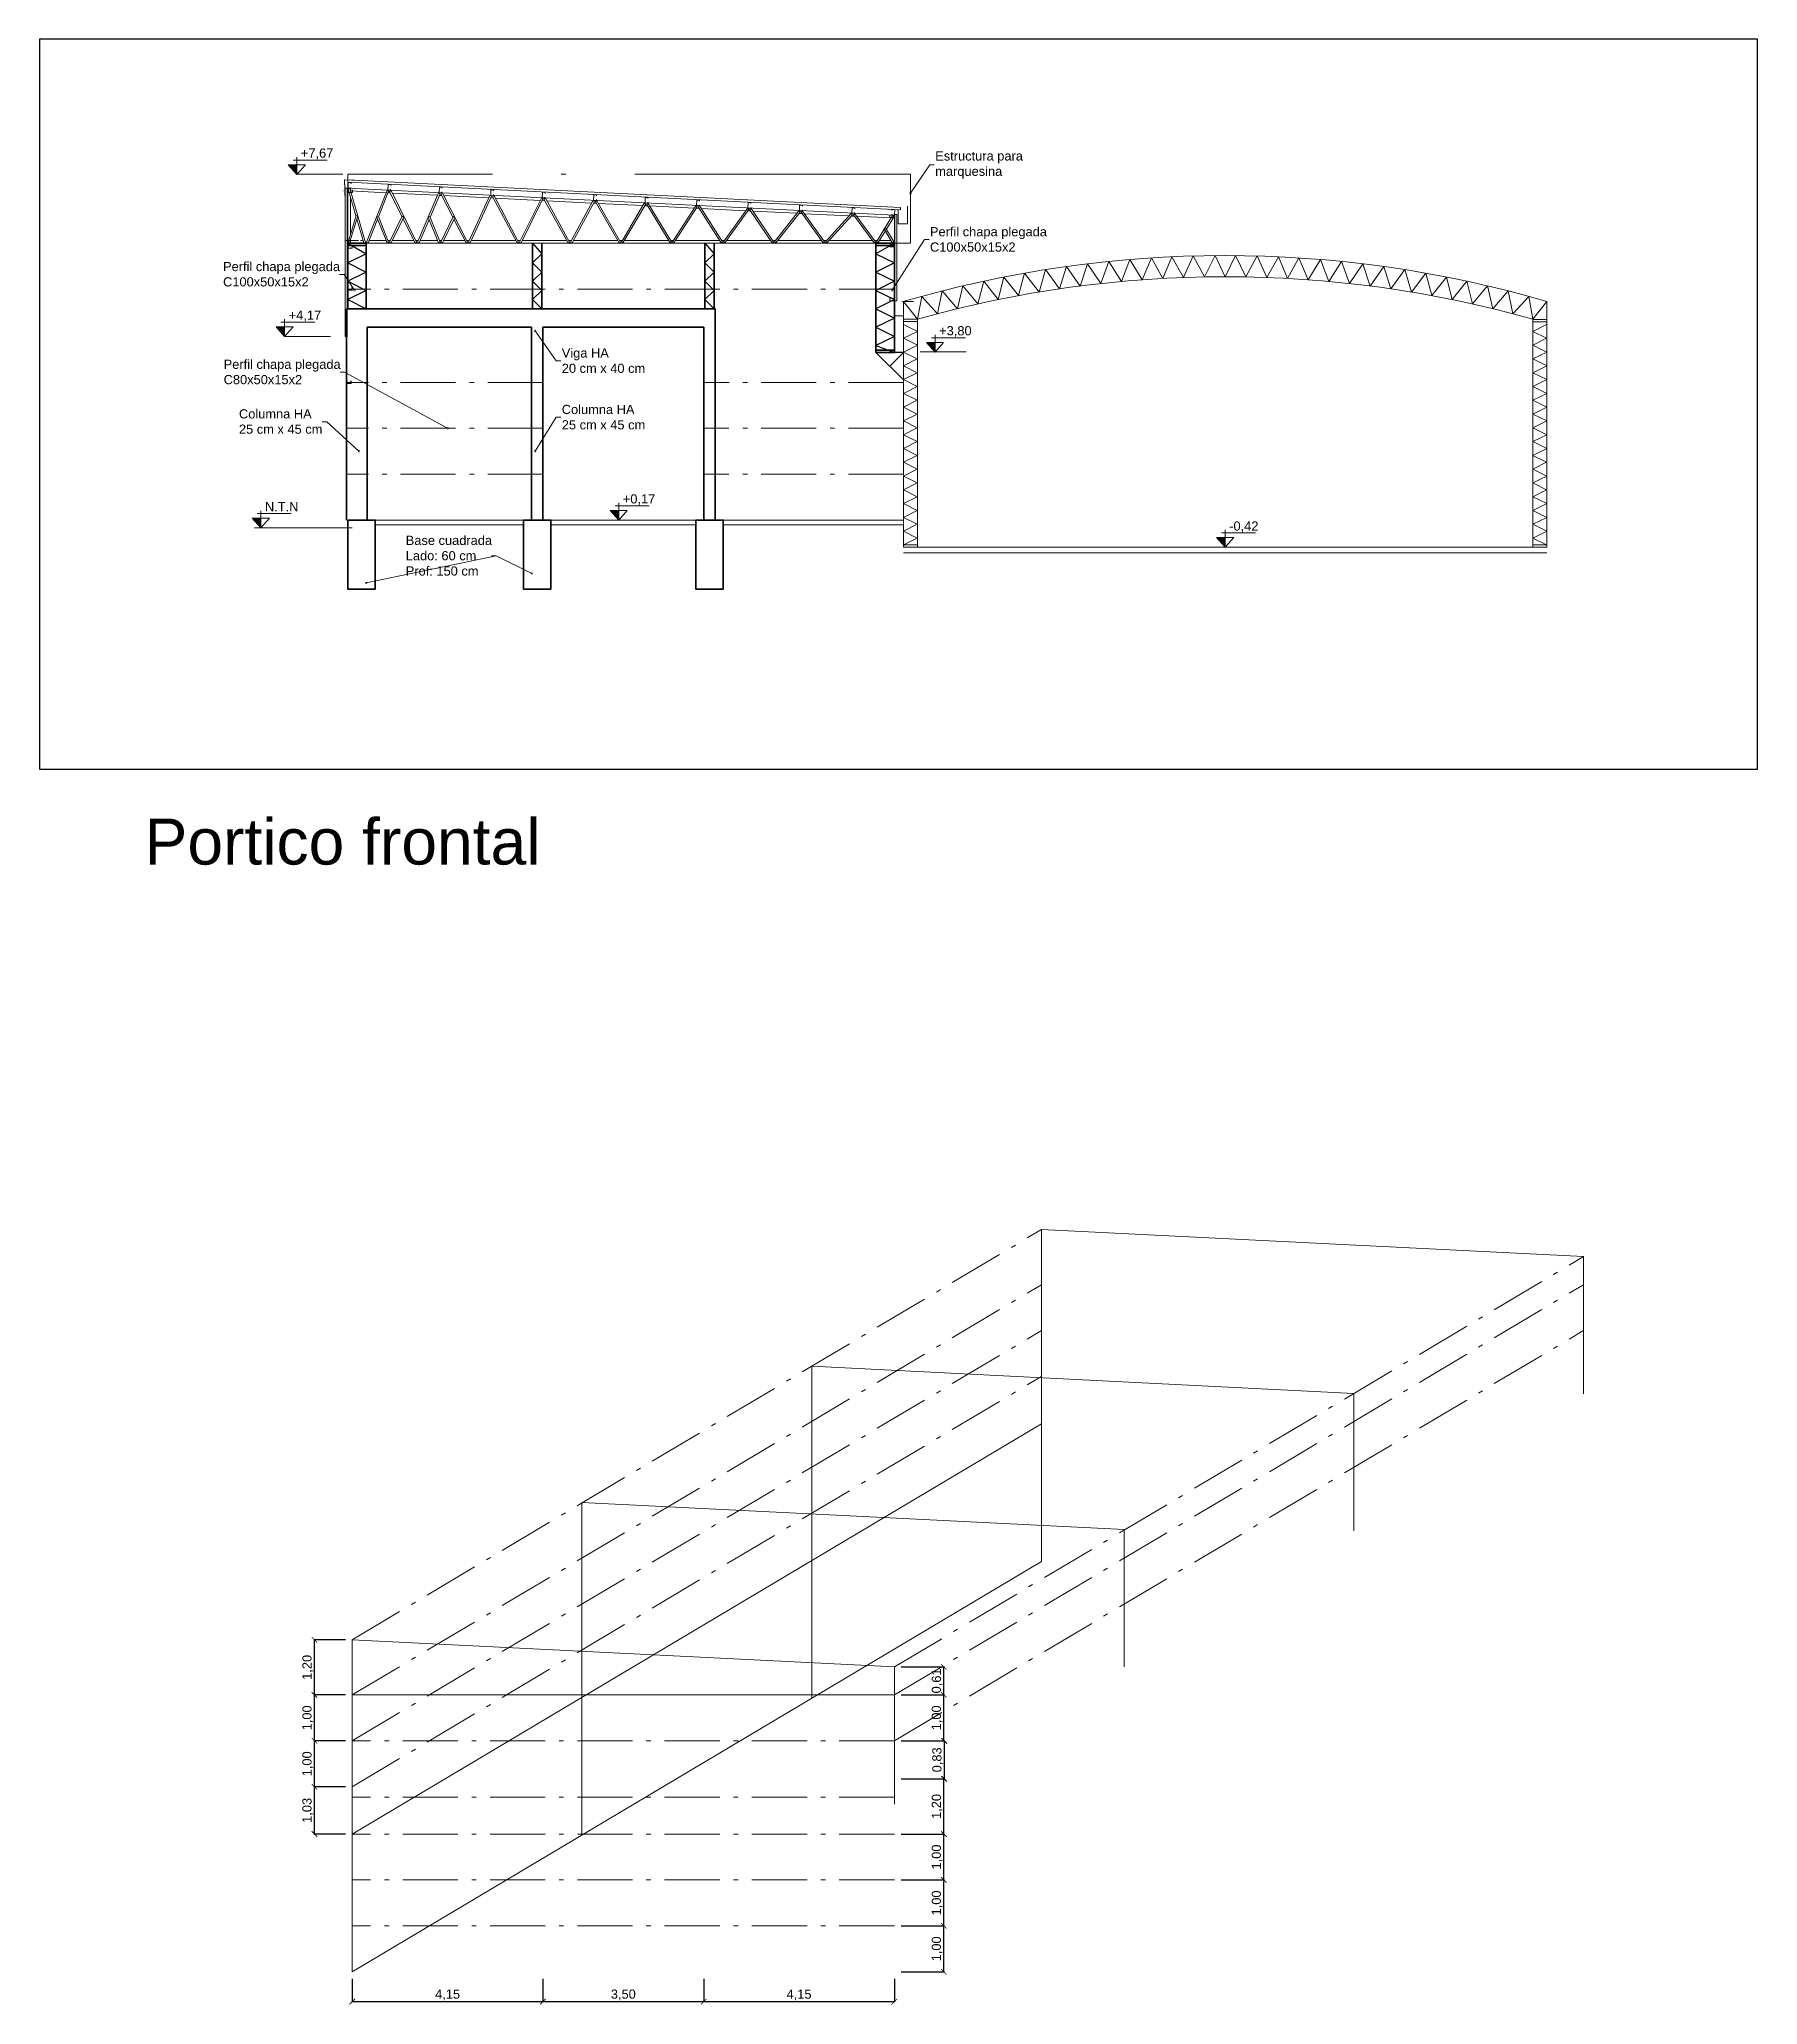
# Model space of a CAD drawing. Header units: millimetres. Extents: x 265 to 899, y -203 to 32.
# Drawn here: x 803.23 to 840.63, y -202.76 to -159.97 of the extents above; entities that cross this region are included whole.
import ezdxf
from ezdxf import colors
from ezdxf.entities.mleader import LeaderData, LeaderLine
from ezdxf.math import Vec2, Vec3

# ---------------------------------------------------------------- set-up
doc = ezdxf.new("R2010")
doc.units = ezdxf.units.MM
doc.header["$LTSCALE"] = 0.1
doc.header["$MEASUREMENT"] = 0
doc.header["$PDMODE"] = 3
doc.header["$PDSIZE"] = 0.1
doc.linetypes.add('ACAD_ISO10W100', pattern=[18, 12, -3, 0, -3])
doc.linetypes.add('CONTINUA', pattern=[200, 100, 100])
doc.layers.get('DEFPOINTS').update_dxf_attribs({"color": 1})
for name, color, linetype, lineweight in [('00_CANALETA', 2, 'Continuous', 13), ('00_EST_ANGULARES', 4, 'CONTINUA', 20), ('00_EST_COL_DIAG', 1, 'Continuous', 25), ('00_EST_Columna', 3, 'Continuous', 35), ('00_EST_Correa', 3, 'ACAD_ISO10W100', 20), ('00_EST_Cotas', 6, 'Continuous', 9), ('00_EST_Cubierta', 2, 'Continuous', 9), ('00_EST_FUNDACION', 2, 'Continuous', 35), ('00_EST_MAMPOSTERIA', 7, 'Continuous', 20), ('00_EST_Piso', 7, 'Continuous', 20), ('00_EST_TEXTO', 6, 'Continuous', 9), ('00_EST_Viga', 5, 'Continuous', 20), ('00_EST_Viga_Montante', 5, 'Continuous', 20)]:
    doc.layers.add(name, color=color, linetype=linetype, lineweight=lineweight)
doc.layers.add('00_EST_ARMADURA', color=1, linetype='Continuous', lineweight=13, true_color=0xff0000)
doc.layers.add('00_EST_EXISTENTE', color=8, linetype='Continuous', lineweight=20, transparency=0.5)
doc.layers.add('00_EST_NoImprimir', color=1, linetype='Continuous', plot=False)
doc.styles.add('1 en 100', font='romans.shx', dxfattribs={"height": 0.17})
doc.styles.add('Arial1_50', font='arial.ttf', dxfattribs={"height": 0.05})
doc.styles.add('Arial20', font='arial.ttf', dxfattribs={"height": 0.2})
doc.dimstyles.new('Cota 1-100-Andres', dxfattribs={"dimtxt": 0.2, "dimasz": 0.12, "dimexe": 0.012, "dimexo": 0.15, "dimgap": 0.025, "dimtad": 1, "dimzin": 0, "dimtxsty": 'Arial20', "dimblk1": 'ARCHTICK', "dimblk2": 'ARCHTICK', "dimsah": 1, "dimcen": 0.09, "dimclrd": 256, "dimclre": 256, "dimclrt": 256, "dimazin": 0, "dimtfac": 1, "dimtofl": 0, "dimtmove": 0, "dimatfit": 3, "dimldrblk": 'ARCHTICK', "dimfxl": 1, "dimtolj": 1, "dimtzin": 0, "dimarcsym": 0})

msp = doc.modelspace()

# ---------------------------------------------------------------- texts
at = {"layer": '00_EST_Cotas', "char_height": 0.2, "attachment_point": 1, "style": '1 en 100'}
for s, insert in [('{\\fArial|b0|i0|c0|p34;+7,67}', (808.922, -162.343)), ('{\\fArial|b0|i0|c0|p34;+4,17}', (808.657, -165.872)), ('{\\fArial|b0|i0|c0|p34;+3,80}', (822.816, -166.211)), ('{\\fArial|b0|i0|c0|p34;+0,17}', (815.93, -169.872)), ('{\\fArial|b0|i0|c0|p34;N.T.N}', (808.14, -170.042)), ('{\\fArial|b0|i0|c0|p34;-0,42}', (829.13, -170.462))]:
    msp.add_mtext_dynamic_manual_height_columns(s, width=1.21693, gutter_width=0.85, heights=[0], dxfattribs=dict(at, insert=insert))
at = {"layer": '00_EST_TEXTO', "insert": (805.52, -176.933), "char_height": 1, "attachment_point": 1, "style": 'Arial1_50'}
msp.add_mtext_dynamic_manual_height_columns('Portico frontal', width=15.00094, gutter_width=0.25, heights=[0], dxfattribs=at)

# ---------------------------------------------------------------- blocks, each defined once
blk = doc.blocks.new('_DotSmall')
at = {"color": 0, "linetype": 'ByBlock', "const_width": 0.5}
blk.add_lwpolyline([(-0.0625, 0, 1), (0.0625, 0, 1)], format="xyb", close=True, dxfattribs=at)
blk = doc.blocks.new('cotaNivel')
at = {"layer": '00_EST_Cotas', "transparency": 33554687}
h = blk.add_hatch(color=256, dxfattribs=at)
h.dxf.hatch_style = 1
h.paths.add_polyline_path([(328.514, -103.488), (328.327, -103.488), (328.514, -103.697)])
at = {"layer": '00_EST_Cotas'}
for p, q in [((328.435, -103.386), (329.174, -103.386)), ((328.514, -103.697), (328.514, -103.322))]:
    blk.add_line(p, q, dxfattribs=at)
blk.add_lwpolyline([(328.514, -103.697), (328.701, -103.488), (328.327, -103.488)], close=True, dxfattribs=at)
blk = doc.blocks.new('_ARCHTICK')
at = {"color": 0, "linetype": 'ByBlock', "const_width": 0.15}
blk.add_lwpolyline([(-0.5, -0.5), (0.5, 0.5)], dxfattribs=at)
blk = doc.blocks.new('*D168')
at = {"layer": '00_EST_Cotas', "lineweight": -2, "transparency": 16777216}
for p, q in [((810.041, -202.191), (810.041, -202.702)), ((814.191, -202.191), (814.191, -202.702)), ((810.041, -202.69), (814.191, -202.69))]:
    blk.add_line(p, q, dxfattribs=at)
at = {"layer": 'DEFPOINTS', "color": 0, "transparency": 16777216}
for p in [(810.041, -202.041), (814.191, -202.041), (814.191, -202.69)]:
    blk.add_point(p, dxfattribs=at)
at = {"layer": '00_EST_Cotas', "lineweight": -2, "transparency": 16777216, "xscale": 0.12, "yscale": 0.12, "zscale": 0.12, "rotation": 180}
blk.add_blockref('_ARCHTICK', (810.041, -202.69), dxfattribs=at)
at = {"layer": '00_EST_Cotas', "lineweight": -2, "transparency": 16777216, "xscale": 0.12, "yscale": 0.12, "zscale": 0.12}
blk.add_blockref('_ARCHTICK', (814.191, -202.69), dxfattribs=at)
at = {"layer": '00_EST_Cotas', "transparency": 16777216, "insert": (812.116, -202.545), "char_height": 0.2, "attachment_point": 5, "style": 'Arial20'}
blk.add_mtext('\\A1;4,15', dxfattribs=at)
blk = doc.blocks.new('*D169')
at = {"layer": '00_EST_Cotas', "lineweight": -2, "transparency": 16777216}
for p, q in [((814.191, -202.191), (814.191, -202.702)), ((817.691, -202.191), (817.691, -202.702)), ((814.191, -202.69), (817.691, -202.69))]:
    blk.add_line(p, q, dxfattribs=at)
at = {"layer": 'DEFPOINTS', "color": 0, "transparency": 16777216}
for p in [(814.191, -202.041), (817.691, -202.041), (817.691, -202.69)]:
    blk.add_point(p, dxfattribs=at)
at = {"layer": '00_EST_Cotas', "lineweight": -2, "transparency": 16777216, "xscale": 0.12, "yscale": 0.12, "zscale": 0.12, "rotation": 180}
blk.add_blockref('_ARCHTICK', (814.191, -202.69), dxfattribs=at)
at = {"layer": '00_EST_Cotas', "lineweight": -2, "transparency": 16777216, "xscale": 0.12, "yscale": 0.12, "zscale": 0.12}
blk.add_blockref('_ARCHTICK', (817.691, -202.69), dxfattribs=at)
at = {"layer": '00_EST_Cotas', "transparency": 16777216, "insert": (815.941, -202.545), "char_height": 0.2, "attachment_point": 5, "style": 'Arial20'}
blk.add_mtext('\\A1;3,50', dxfattribs=at)
blk = doc.blocks.new('*D170')
at = {"layer": '00_EST_Cotas', "lineweight": -2, "transparency": 16777216}
for p, q in [((817.691, -202.191), (817.691, -202.702)), ((821.841, -202.191), (821.841, -202.702)), ((817.691, -202.69), (821.841, -202.69))]:
    blk.add_line(p, q, dxfattribs=at)
at = {"layer": 'DEFPOINTS', "color": 0, "transparency": 16777216}
for p in [(817.691, -202.041), (821.841, -202.041), (821.841, -202.69)]:
    blk.add_point(p, dxfattribs=at)
at = {"layer": '00_EST_Cotas', "lineweight": -2, "transparency": 16777216, "xscale": 0.12, "yscale": 0.12, "zscale": 0.12, "rotation": 180}
blk.add_blockref('_ARCHTICK', (817.691, -202.69), dxfattribs=at)
at = {"layer": '00_EST_Cotas', "lineweight": -2, "transparency": 16777216, "xscale": 0.12, "yscale": 0.12, "zscale": 0.12}
blk.add_blockref('_ARCHTICK', (821.841, -202.69), dxfattribs=at)
at = {"layer": '00_EST_Cotas', "transparency": 16777216, "insert": (819.766, -202.545), "char_height": 0.2, "attachment_point": 5, "style": 'Arial20'}
blk.add_mtext('\\A1;4,15', dxfattribs=at)
blk = doc.blocks.new('*D171')
at = {"layer": '00_EST_Cotas', "lineweight": -2, "transparency": 16777216}
for p, q in [((821.991, -201.041), (822.93, -201.041)), ((822.918, -202.041), (822.918, -201.041)), ((821.991, -202.041), (822.93, -202.041))]:
    blk.add_line(p, q, dxfattribs=at)
at = {"layer": 'DEFPOINTS', "color": 0, "transparency": 16777216}
for p in [(821.841, -201.041), (822.918, -201.041), (821.841, -202.041)]:
    blk.add_point(p, dxfattribs=at)
at = {"layer": '00_EST_Cotas', "lineweight": -2, "transparency": 16777216, "xscale": 0.12, "yscale": 0.12, "zscale": 0.12}
for p, rotation in [((822.918, -201.041), 90), ((822.918, -202.041), 270)]:
    blk.add_blockref('_ARCHTICK', p, dxfattribs=dict(at, rotation=rotation))
at = {"layer": '00_EST_Cotas', "transparency": 16777216, "insert": (822.773, -201.541), "char_height": 0.2, "attachment_point": 5, "rotation": 90, "style": 'Arial20'}
blk.add_mtext('\\A1;1,00', dxfattribs=at)
blk = doc.blocks.new('*D172')
at = {"layer": '00_EST_Cotas', "lineweight": -2, "transparency": 16777216}
for p, q in [((821.991, -200.041), (822.93, -200.041)), ((822.918, -201.041), (822.918, -200.041)), ((821.991, -201.041), (822.93, -201.041))]:
    blk.add_line(p, q, dxfattribs=at)
at = {"layer": 'DEFPOINTS', "color": 0, "transparency": 16777216}
for p in [(821.841, -200.041), (822.918, -200.041), (821.841, -201.041)]:
    blk.add_point(p, dxfattribs=at)
at = {"layer": '00_EST_Cotas', "lineweight": -2, "transparency": 16777216, "xscale": 0.12, "yscale": 0.12, "zscale": 0.12}
for p, rotation in [((822.918, -200.041), 90), ((822.918, -201.041), 270)]:
    blk.add_blockref('_ARCHTICK', p, dxfattribs=dict(at, rotation=rotation))
at = {"layer": '00_EST_Cotas', "transparency": 16777216, "insert": (822.773, -200.541), "char_height": 0.2, "attachment_point": 5, "rotation": 90, "style": 'Arial20'}
blk.add_mtext('\\A1;1,00', dxfattribs=at)
blk = doc.blocks.new('*D173')
at = {"layer": '00_EST_Cotas', "lineweight": -2, "transparency": 16777216}
for p, q in [((821.991, -199.041), (822.93, -199.041)), ((822.918, -200.041), (822.918, -199.041)), ((821.991, -200.041), (822.93, -200.041))]:
    blk.add_line(p, q, dxfattribs=at)
at = {"layer": 'DEFPOINTS', "color": 0, "transparency": 16777216}
for p in [(821.841, -199.041), (822.918, -199.041), (821.841, -200.041)]:
    blk.add_point(p, dxfattribs=at)
at = {"layer": '00_EST_Cotas', "lineweight": -2, "transparency": 16777216, "xscale": 0.12, "yscale": 0.12, "zscale": 0.12}
for p, rotation in [((822.918, -199.041), 90), ((822.918, -200.041), 270)]:
    blk.add_blockref('_ARCHTICK', p, dxfattribs=dict(at, rotation=rotation))
at = {"layer": '00_EST_Cotas', "transparency": 16777216, "insert": (822.773, -199.541), "char_height": 0.2, "attachment_point": 5, "rotation": 90, "style": 'Arial20'}
blk.add_mtext('\\A1;1,00', dxfattribs=at)
blk = doc.blocks.new('*D174')
at = {"layer": '00_EST_Cotas', "lineweight": -2, "transparency": 16777216}
for p, q in [((821.991, -197.841), (822.93, -197.841)), ((822.918, -199.041), (822.918, -197.841)), ((821.991, -199.041), (822.93, -199.041))]:
    blk.add_line(p, q, dxfattribs=at)
at = {"layer": 'DEFPOINTS', "color": 0, "transparency": 16777216}
for p in [(821.841, -197.841), (822.918, -197.841), (821.841, -199.041)]:
    blk.add_point(p, dxfattribs=at)
at = {"layer": '00_EST_Cotas', "lineweight": -2, "transparency": 16777216, "xscale": 0.12, "yscale": 0.12, "zscale": 0.12}
for p, rotation in [((822.918, -197.841), 90), ((822.918, -199.041), 270)]:
    blk.add_blockref('_ARCHTICK', p, dxfattribs=dict(at, rotation=rotation))
at = {"layer": '00_EST_Cotas', "transparency": 16777216, "insert": (822.773, -198.441), "char_height": 0.2, "attachment_point": 5, "rotation": 90, "style": 'Arial20'}
blk.add_mtext('\\A1;1,20', dxfattribs=at)
blk = doc.blocks.new('*D175')
at = {"layer": '00_EST_Cotas', "lineweight": -2, "transparency": 16777216}
for p, q in [((821.991, -196.012), (822.93, -196.012)), ((822.918, -197.012), (822.918, -196.012)), ((821.991, -197.012), (822.93, -197.012))]:
    blk.add_line(p, q, dxfattribs=at)
at = {"layer": 'DEFPOINTS', "color": 0, "transparency": 16777216}
for p in [(821.841, -196.012), (822.918, -196.012), (821.841, -197.012)]:
    blk.add_point(p, dxfattribs=at)
at = {"layer": '00_EST_Cotas', "lineweight": -2, "transparency": 16777216, "xscale": 0.12, "yscale": 0.12, "zscale": 0.12}
for p, rotation in [((822.918, -196.012), 90), ((822.918, -197.012), 270)]:
    blk.add_blockref('_ARCHTICK', p, dxfattribs=dict(at, rotation=rotation))
at = {"layer": '00_EST_Cotas', "transparency": 16777216, "insert": (822.773, -196.512), "char_height": 0.2, "attachment_point": 5, "rotation": 90, "style": 'Arial20'}
blk.add_mtext('\\A1;1,00', dxfattribs=at)
blk = doc.blocks.new('*D176')
at = {"layer": '00_EST_Cotas', "lineweight": -2, "transparency": 16777216}
for p, q in [((821.991, -195.402), (822.93, -195.402)), ((822.918, -196.012), (822.918, -195.402)), ((821.991, -196.012), (822.93, -196.012))]:
    blk.add_line(p, q, dxfattribs=at)
at = {"layer": 'DEFPOINTS', "color": 0, "transparency": 16777216}
for p in [(821.841, -195.402), (822.918, -195.402), (821.841, -196.012)]:
    blk.add_point(p, dxfattribs=at)
at = {"layer": '00_EST_Cotas', "lineweight": -2, "transparency": 16777216, "xscale": 0.12, "yscale": 0.12, "zscale": 0.12}
for p, rotation in [((822.918, -195.402), 90), ((822.918, -196.012), 270)]:
    blk.add_blockref('_ARCHTICK', p, dxfattribs=dict(at, rotation=rotation))
at = {"layer": '00_EST_Cotas', "transparency": 16777216, "insert": (822.773, -195.707), "char_height": 0.2, "attachment_point": 5, "rotation": 90, "style": 'Arial20'}
blk.add_mtext('\\A1;0,61', dxfattribs=at)
blk = doc.blocks.new('*D177')
at = {"layer": '00_EST_Cotas', "lineweight": -2, "transparency": 16777216}
for p, q in [((821.991, -197.012), (822.942, -197.012)), ((822.93, -197.841), (822.93, -197.012)), ((821.991, -197.841), (822.942, -197.841))]:
    blk.add_line(p, q, dxfattribs=at)
at = {"layer": 'DEFPOINTS', "color": 0, "transparency": 16777216}
for p in [(821.841, -197.012), (822.93, -197.012), (821.841, -197.841)]:
    blk.add_point(p, dxfattribs=at)
at = {"layer": '00_EST_Cotas', "lineweight": -2, "transparency": 16777216, "xscale": 0.12, "yscale": 0.12, "zscale": 0.12}
for p, rotation in [((822.93, -197.012), 90), ((822.93, -197.841), 270)]:
    blk.add_blockref('_ARCHTICK', p, dxfattribs=dict(at, rotation=rotation))
at = {"layer": '00_EST_Cotas', "transparency": 16777216, "insert": (822.785, -197.426), "char_height": 0.2, "attachment_point": 5, "rotation": 90, "style": 'Arial20'}
blk.add_mtext('\\A1;0,83', dxfattribs=at)
blk = doc.blocks.new('*D178')
at = {"layer": '00_EST_Cotas', "lineweight": -2, "transparency": 16777216}
for p, q in [((809.891, -198.012), (809.206, -198.012)), ((809.218, -199.041), (809.218, -198.012)), ((809.891, -199.041), (809.206, -199.041))]:
    blk.add_line(p, q, dxfattribs=at)
at = {"layer": 'DEFPOINTS', "color": 0, "transparency": 16777216}
for p in [(809.218, -198.012), (810.041, -198.012), (810.041, -199.041)]:
    blk.add_point(p, dxfattribs=at)
at = {"layer": '00_EST_Cotas', "lineweight": -2, "transparency": 16777216, "xscale": 0.12, "yscale": 0.12, "zscale": 0.12}
for p, rotation in [((809.218, -198.012), 90), ((809.218, -199.041), 270)]:
    blk.add_blockref('_ARCHTICK', p, dxfattribs=dict(at, rotation=rotation))
at = {"layer": '00_EST_Cotas', "transparency": 16777216, "insert": (809.073, -198.526), "char_height": 0.2, "attachment_point": 5, "rotation": 90, "style": 'Arial20'}
blk.add_mtext('\\A1;1,03', dxfattribs=at)
blk = doc.blocks.new('*D179')
at = {"layer": '00_EST_Cotas', "lineweight": -2, "transparency": 16777216}
for p, q in [((809.891, -197.012), (809.206, -197.012)), ((809.218, -198.012), (809.218, -197.012)), ((809.891, -198.012), (809.206, -198.012))]:
    blk.add_line(p, q, dxfattribs=at)
at = {"layer": 'DEFPOINTS', "color": 0, "transparency": 16777216}
for p in [(809.218, -197.012), (810.041, -197.012), (810.041, -198.012)]:
    blk.add_point(p, dxfattribs=at)
at = {"layer": '00_EST_Cotas', "lineweight": -2, "transparency": 16777216, "xscale": 0.12, "yscale": 0.12, "zscale": 0.12}
for p, rotation in [((809.218, -197.012), 90), ((809.218, -198.012), 270)]:
    blk.add_blockref('_ARCHTICK', p, dxfattribs=dict(at, rotation=rotation))
at = {"layer": '00_EST_Cotas', "transparency": 16777216, "insert": (809.073, -197.512), "char_height": 0.2, "attachment_point": 5, "rotation": 90, "style": 'Arial20'}
blk.add_mtext('\\A1;1,00', dxfattribs=at)
blk = doc.blocks.new('*D180')
at = {"layer": '00_EST_Cotas', "lineweight": -2, "transparency": 16777216}
for p, q in [((809.891, -196.012), (809.206, -196.012)), ((809.218, -197.012), (809.218, -196.012)), ((809.891, -197.012), (809.206, -197.012))]:
    blk.add_line(p, q, dxfattribs=at)
at = {"layer": 'DEFPOINTS', "color": 0, "transparency": 16777216}
for p in [(809.218, -196.012), (810.041, -196.012), (810.041, -197.012)]:
    blk.add_point(p, dxfattribs=at)
at = {"layer": '00_EST_Cotas', "lineweight": -2, "transparency": 16777216, "xscale": 0.12, "yscale": 0.12, "zscale": 0.12}
for p, rotation in [((809.218, -196.012), 90), ((809.218, -197.012), 270)]:
    blk.add_blockref('_ARCHTICK', p, dxfattribs=dict(at, rotation=rotation))
at = {"layer": '00_EST_Cotas', "transparency": 16777216, "insert": (809.073, -196.512), "char_height": 0.2, "attachment_point": 5, "rotation": 90, "style": 'Arial20'}
blk.add_mtext('\\A1;1,00', dxfattribs=at)
blk = doc.blocks.new('*D181')
at = {"layer": '00_EST_Cotas', "lineweight": -2, "transparency": 16777216}
for p, q in [((809.891, -194.812), (809.206, -194.812)), ((809.218, -196.012), (809.218, -194.812)), ((809.891, -196.012), (809.206, -196.012))]:
    blk.add_line(p, q, dxfattribs=at)
at = {"layer": 'DEFPOINTS', "color": 0, "transparency": 16777216}
for p in [(809.218, -194.812), (810.041, -194.812), (810.041, -196.012)]:
    blk.add_point(p, dxfattribs=at)
at = {"layer": '00_EST_Cotas', "lineweight": -2, "transparency": 16777216, "xscale": 0.12, "yscale": 0.12, "zscale": 0.12}
for p, rotation in [((809.218, -194.812), 90), ((809.218, -196.012), 270)]:
    blk.add_blockref('_ARCHTICK', p, dxfattribs=dict(at, rotation=rotation))
at = {"layer": '00_EST_Cotas', "transparency": 16777216, "insert": (809.073, -195.412), "char_height": 0.2, "attachment_point": 5, "rotation": 90, "style": 'Arial20'}
blk.add_mtext('\\A1;1,20', dxfattribs=at)

# ---------------------------------------------------------------- dimensions: what is measured, and where the dimension line sits
at = {"layer": '00_EST_Cotas'}
for base, p1, p2, picture, middle in [((809.218, -194.812), (810.041, -196.012), (810.041, -194.812), '*D181', (809.073, -195.412)), ((809.218, -196.012), (810.041, -197.012), (810.041, -196.012), '*D180', (809.073, -196.512)), ((809.218, -197.012), (810.041, -198.012), (810.041, -197.012), '*D179', (809.073, -197.512))]:
    dim = msp.add_linear_dim(base=base, p1=p1, p2=p2, angle=90, dimstyle='Cota 1-100-Andres', override={"dimtmove": 1}, dxfattribs=at)
    dim.commit()
    dim.dimension.update_dxf_attribs({"geometry": picture, "text_midpoint": middle})
for base, p1, p2, angle, picture, middle in [((822.918, -195.402), (821.841, -196.012), (821.841, -195.402), 270, '*D176', (822.773, -195.707)), ((822.918, -196.012), (821.841, -197.012), (821.841, -196.012), 270, '*D175', (822.773, -196.512)), ((822.93, -197.012), (821.841, -197.841), (821.841, -197.012), 90, '*D177', (822.785, -197.426)), ((809.218, -198.012), (810.041, -199.041), (810.041, -198.012), 90, '*D178', (809.073, -198.526)), ((822.918, -197.841), (821.841, -199.041), (821.841, -197.841), 270, '*D174', (822.773, -198.441)), ((822.918, -199.041), (821.841, -200.041), (821.841, -199.041), 270, '*D173', (822.773, -199.541)), ((822.918, -200.041), (821.841, -201.041), (821.841, -200.041), 270, '*D172', (822.773, -200.541)), ((822.918, -201.041), (821.841, -202.041), (821.841, -201.041), 270, '*D171', (822.773, -201.541))]:
    dim = msp.add_linear_dim(base=base, p1=p1, p2=p2, angle=angle, dimstyle='Cota 1-100-Andres', dxfattribs=at)
    dim.commit()
    dim.dimension.update_dxf_attribs({"geometry": picture, "text_midpoint": middle})
dim = msp.add_linear_dim(base=(814.191, -202.69), p1=(810.041, -202.041), p2=(814.191, -202.041), dimstyle='Cota 1-100-Andres', dxfattribs=at)
dim.commit()
dim.dimension.update_dxf_attribs({"geometry": '*D168', "text_midpoint": (812.116, -202.545)})
for base, p1, p2, picture, middle in [((817.691, -202.69), (814.191, -202.041), (817.691, -202.041), '*D169', (815.941, -202.545)), ((821.841, -202.69), (817.691, -202.041), (821.841, -202.041), '*D170', (819.766, -202.545))]:
    dim = msp.add_linear_dim(base=base, p1=p1, p2=p2, dimstyle='Cota 1-100-Andres', override={"dimtmove": 1}, dxfattribs=at)
    dim.commit()
    dim.dimension.update_dxf_attribs({"geometry": picture, "text_midpoint": middle})

# ---------------------------------------------------------------- linework, layer by layer
at = {"layer": '00_CANALETA'}
for points in [[(821.708, -163.666), (821.925, -163.68), (821.925, -163.98), (822.125, -163.98), (822.125, -163.601), (822.125, -163.601)], [(822.258, -165.671), (822.042, -165.674), (822.042, -165.986), (821.847, -165.986), (821.847, -165.606), (821.847, -165.606)]]:
    msp.add_lwpolyline(points, dxfattribs=at)
at = {"layer": '00_EST_ANGULARES'}
for p, q in [((809.948, -163.226), (809.985, -163.214)), ((809.949, -163.226), (810.121, -163.808)), ((810.332, -164.387), (809.985, -163.214)), ((810.797, -163.255), (810.352, -164.384)), ((810.612, -163.828), (810.832, -163.27)), ((810.797, -163.255), (810.832, -163.27)), ((810.852, -163.277), (810.886, -163.259)), ((811.123, -163.823), (810.852, -163.277)), ((810.886, -163.259), (811.442, -164.381)), ((811.917, -163.311), (811.462, -164.383)), ((811.736, -163.836), (811.952, -163.327)), ((811.917, -163.311), (811.952, -163.327)), ((811.972, -163.333), (812.005, -163.315)), ((811.972, -163.333), (812.232, -163.84)), ((812.552, -164.381), (812.005, -163.315)), ((812.572, -164.382), (813.037, -163.366)), ((813.071, -163.383), (812.606, -164.399)), ((813.037, -163.366), (813.072, -163.383)), ((813.092, -163.39), (813.126, -163.371)), ((813.629, -164.399), (813.092, -163.39)), ((813.126, -163.371), (813.662, -164.38)), ((813.682, -164.381), (814.158, -163.423)), ((814.192, -163.441), (813.716, -164.399)), ((814.192, -163.441), (814.158, -163.423)), ((814.212, -163.446), (814.245, -163.427)), ((814.739, -164.399), (814.212, -163.446)), ((814.245, -163.427), (814.772, -164.38)), ((809.948, -164.386), (810.123, -163.8)), ((810.159, -163.812), (809.984, -164.399)), ((810.123, -163.8), (810.159, -163.812)), ((810.141, -163.875), (810.296, -164.399)), ((810.387, -164.399), (810.592, -163.88)), ((810.574, -163.836), (810.609, -163.82)), ((810.798, -164.399), (810.574, -163.836)), ((810.609, -163.82), (810.832, -164.382)), ((810.852, -164.381), (811.126, -163.817)), ((811.16, -163.835), (810.886, -164.399)), ((811.126, -163.817), (811.16, -163.835)), ((811.408, -164.399), (811.144, -163.866)), ((811.497, -164.399), (811.714, -163.886)), ((811.694, -163.836), (811.729, -163.82)), ((811.918, -164.399), (811.694, -163.836)), ((811.729, -163.82), (811.952, -164.382)), ((811.972, -164.381), (812.238, -163.826)), ((812.272, -163.844), (812.006, -164.399)), ((812.238, -163.826), (812.272, -163.844)), ((812.254, -163.882), (812.519, -164.399)), ((815.279, -163.479), (814.792, -164.38)), ((814.825, -164.399), (815.312, -163.498)), ((815.279, -163.479), (815.312, -163.498)), ((815.332, -163.502), (815.364, -163.482)), ((815.849, -164.399), (815.332, -163.502)), ((815.364, -163.482), (815.882, -164.379)), ((816.398, -163.535), (815.902, -164.379)), ((815.934, -164.399), (816.431, -163.555)), ((816.398, -163.535), (816.431, -163.555)), ((816.451, -163.559), (816.483, -163.539)), ((816.96, -164.399), (816.451, -163.559)), ((816.483, -163.539), (816.992, -164.378)), ((817.52, -163.591), (817.012, -164.377)), ((817.043, -164.399), (817.552, -163.612)), ((817.552, -163.612), (817.52, -163.591)), ((817.572, -163.616), (817.604, -163.595)), ((818.07, -164.399), (817.572, -163.616)), ((817.604, -163.595), (818.102, -164.378)), ((818.642, -163.647), (818.122, -164.376)), ((818.153, -164.399), (818.672, -163.669)), ((818.672, -163.669), (818.642, -163.647)), ((818.69, -163.673), (818.722, -163.651)), ((819.182, -164.399), (818.69, -163.673)), ((818.722, -163.651), (819.213, -164.377)), ((819.762, -163.703), (819.232, -164.375)), ((819.261, -164.399), (819.792, -163.727)), ((819.792, -163.727), (819.762, -163.703)), ((819.812, -163.728), (819.842, -163.705)), ((820.292, -164.399), (819.812, -163.728)), ((819.842, -163.705), (820.322, -164.376)), ((820.904, -163.76), (820.342, -164.373)), ((820.37, -164.399), (820.932, -163.786)), ((820.904, -163.76), (820.932, -163.786)), ((820.952, -163.787), (820.982, -163.764)), ((821.402, -164.399), (820.952, -163.787)), ((820.982, -163.764), (821.432, -164.376)), ((821.452, -164.378), (821.804, -163.805)), ((821.836, -163.826), (821.667, -164.101)), ((821.804, -163.805), (821.836, -163.826)), ((821.645, -164.137), (821.484, -164.399)), ((821.626, -164.106), (821.658, -164.086)), ((821.804, -164.405), (821.626, -164.106)), ((821.658, -164.086), (821.836, -164.384)), ((809.948, -164.386), (809.985, -164.398)), ((810.296, -164.399), (810.332, -164.387)), ((810.352, -164.384), (810.387, -164.399)), ((810.797, -164.399), (810.832, -164.384)), ((810.852, -164.381), (810.886, -164.399)), ((811.442, -164.381), (811.408, -164.399)), ((811.497, -164.399), (811.462, -164.383)), ((811.917, -164.399), (811.952, -164.384)), ((811.972, -164.381), (812.006, -164.399)), ((812.519, -164.399), (812.552, -164.381)), ((812.606, -164.399), (812.572, -164.382)), ((813.629, -164.399), (813.662, -164.38)), ((813.682, -164.381), (813.716, -164.399)), ((814.739, -164.399), (814.772, -164.38)), ((814.792, -164.38), (814.825, -164.399)), ((815.849, -164.399), (815.882, -164.379)), ((815.902, -164.379), (815.934, -164.399)), ((816.96, -164.399), (816.992, -164.378)), ((817.012, -164.377), (817.043, -164.399)), ((818.07, -164.399), (818.102, -164.378)), ((818.153, -164.399), (818.122, -164.376)), ((819.182, -164.399), (819.213, -164.377)), ((819.232, -164.375), (819.261, -164.399)), ((820.292, -164.399), (820.322, -164.376)), ((820.342, -164.373), (820.37, -164.399)), ((821.402, -164.399), (821.432, -164.376)), ((821.452, -164.378), (821.484, -164.399)), ((821.804, -164.405), (821.836, -164.384))]:
    msp.add_line(p, q, dxfattribs=at)
at = {"layer": '00_EST_ARMADURA'}
for p, q in [((809.872, -163.027), (809.872, -163.117)), ((810.172, -163.038), (809.877, -163.023)), ((809.874, -163.119), (809.878, -163.124)), ((809.879, -163.127), (809.879, -163.371))]:
    msp.add_line(p, q, dxfattribs=at)
for centre, start, end in [((809.876, -163.027), 87.121, 180), ((809.876, -163.117), 180, 223.0582), ((809.875, -163.127), 360, 43.0582)]:
    msp.add_arc(centre, 0.004, start, end, dxfattribs=at)
at = {"layer": '00_EST_COL_DIAG'}
for p, q in [((822.042, -167.382), (821.441, -166.784)), ((822.042, -166.784), (821.441, -166.784)), ((821.741, -167.082), (822.042, -166.784)), ((822.041, -166.784), (821.841, -166.784))]:
    msp.add_line(p, q, dxfattribs=at)
for points in [[(809.941, -164.405), (810.341, -164.634), (809.941, -164.834), (810.341, -165.034), (809.941, -165.234), (810.341, -165.434), (809.941, -165.634), (810.341, -165.834), (810.339, -165.835)], [(813.966, -164.405), (814.166, -164.634), (813.966, -164.834), (814.166, -165.034), (813.966, -165.234), (814.166, -165.434), (813.966, -165.634), (814.166, -165.834), (814.165, -165.835)], [(817.716, -164.405), (817.916, -164.634), (817.716, -164.834), (817.916, -165.034), (817.716, -165.234), (817.916, -165.434), (817.716, -165.634), (817.916, -165.834), (817.915, -165.835)], [(821.841, -164.405), (821.441, -164.634), (821.841, -164.834), (821.441, -165.034), (821.841, -165.234), (821.441, -165.434), (821.841, -165.634), (821.441, -165.834), (821.841, -166.034), (821.441, -166.234), (821.841, -166.434), (821.441, -166.634), (821.841, -166.784)]]:
    msp.add_lwpolyline(points, dxfattribs=at)
at = {"layer": '00_EST_Columna'}
for p, q in [((809.941, -164.405), (810.341, -164.405)), ((809.941, -165.835), (809.941, -164.405)), ((809.941, -164.455), (810.341, -164.455)), ((810.341, -165.835), (810.341, -164.405)), ((813.966, -165.835), (813.966, -164.405)), ((814.166, -165.835), (814.166, -164.405)), ((817.716, -165.835), (817.716, -164.405)), ((817.916, -165.835), (817.916, -164.405)), ((821.441, -164.405), (821.841, -164.405)), ((821.441, -166.784), (821.441, -164.405)), ((821.441, -164.455), (821.841, -164.455)), ((821.841, -166.784), (821.841, -164.405)), ((809.916, -165.835), (817.941, -165.835)), ((809.916, -166.434), (809.916, -165.835)), ((817.941, -166.434), (817.941, -165.835)), ((809.916, -166.434), (809.929, -166.434)), ((809.916, -170.434), (809.916, -166.434)), ((810.366, -170.434), (810.366, -166.235)), ((810.366, -166.235), (813.941, -166.235)), ((813.941, -166.235), (813.941, -170.434)), ((814.191, -166.235), (814.191, -170.434)), ((814.191, -166.235), (817.691, -166.235)), ((817.691, -166.235), (817.691, -170.434)), ((817.941, -166.434), (817.941, -170.434)), ((821.841, -166.733), (821.441, -166.733)), ((821.841, -166.784), (821.441, -166.784)), ((809.941, -170.434), (810.341, -170.434))]:
    msp.add_line(p, q, dxfattribs=at)
at = {"layer": '00_EST_Correa'}
for p, q in [((821.842, -164.405), (810.042, -164.405)), ((821.842, -165.405), (809.942, -165.405)), ((814.191, -167.435), (809.916, -167.435)), ((822.042, -167.435), (817.691, -167.435)), ((814.191, -168.435), (809.916, -168.435)), ((822.041, -168.435), (817.691, -168.435)), ((814.191, -169.435), (809.916, -169.435)), ((822.041, -169.435), (817.691, -169.435)), ((810.041, -194.812), (825.041, -185.88)), ((821.841, -195.402), (836.841, -186.47)), ((810.041, -196.012), (825.041, -187.08)), ((821.841, -196.012), (836.841, -187.08)), ((810.041, -197.012), (825.041, -188.08)), ((821.841, -197.012), (836.841, -188.08)), ((810.041, -198.012), (825.041, -189.08)), ((821.841, -196.012), (810.041, -196.012)), ((821.841, -197.012), (810.041, -197.012)), ((821.841, -198.239), (810.041, -198.239)), ((821.841, -199.041), (810.041, -199.041)), ((821.841, -200.041), (810.041, -200.041)), ((821.841, -201.041), (810.041, -201.041))]:
    msp.add_line(p, q, dxfattribs=at)
at = {"layer": '00_EST_Correa', "ltscale": 5}
msp.add_lwpolyline([(809.941, -164.405), (822.19, -164.405), (822.19, -162.905), (809.942, -162.905)], close=True, dxfattribs=at)
at = {"layer": '00_EST_Correa'}
for points in [[(810.013, -163.109), (810.014, -163.089), (809.954, -163.086), (809.948, -163.206), (810.008, -163.209), (810.009, -163.189)], [(809.968, -163.251), (809.948, -163.251), (809.948, -163.301), (810.048, -163.301), (810.048, -163.251), (810.028, -163.251)], [(810.878, -163.152), (810.879, -163.132), (810.819, -163.129), (810.814, -163.249), (810.873, -163.252), (810.874, -163.232)], [(811.998, -163.207), (811.999, -163.187), (811.939, -163.184), (811.934, -163.304), (811.993, -163.307), (811.994, -163.287)], [(813.118, -163.264), (813.119, -163.244), (813.059, -163.241), (813.054, -163.361), (813.113, -163.364), (813.114, -163.344)], [(814.238, -163.32), (814.239, -163.3), (814.179, -163.297), (814.174, -163.417), (814.233, -163.42), (814.234, -163.4)], [(815.358, -163.376), (815.359, -163.356), (815.299, -163.353), (815.294, -163.473), (815.353, -163.476), (815.354, -163.456)], [(816.478, -163.432), (816.479, -163.412), (816.419, -163.409), (816.414, -163.529), (816.473, -163.532), (816.474, -163.512)], [(817.598, -163.488), (817.599, -163.468), (817.539, -163.465), (817.534, -163.585), (817.593, -163.588), (817.594, -163.568)], [(818.718, -163.544), (818.719, -163.524), (818.659, -163.521), (818.654, -163.641), (818.713, -163.644), (818.714, -163.624)], [(819.838, -163.6), (819.839, -163.58), (819.779, -163.577), (819.774, -163.697), (819.833, -163.7), (819.834, -163.68)], [(820.978, -163.657), (820.979, -163.637), (820.919, -163.634), (820.914, -163.754), (820.973, -163.757), (820.974, -163.737)], [(821.762, -163.793), (821.742, -163.793), (821.742, -163.843), (821.842, -163.843), (821.842, -163.793), (821.822, -163.793)], [(821.788, -163.692), (821.789, -163.672), (821.849, -163.675), (821.844, -163.795), (821.784, -163.792), (821.785, -163.772)], [(809.962, -164.461), (809.942, -164.461), (809.942, -164.511), (810.042, -164.511), (810.042, -164.461), (810.022, -164.461)], [(821.761, -164.431), (821.741, -164.431), (821.741, -164.481), (821.841, -164.481), (821.841, -164.431), (821.821, -164.431)], [(809.962, -165.38), (809.942, -165.38), (809.942, -165.43), (810.042, -165.43), (810.042, -165.38), (810.022, -165.38)], [(821.759, -165.61), (821.739, -165.61), (821.739, -165.66), (821.839, -165.66), (821.839, -165.61), (821.819, -165.61)], [(809.936, -167.41), (809.916, -167.41), (809.916, -167.46), (810.016, -167.46), (810.016, -167.41), (809.996, -167.41)]]:
    msp.add_lwpolyline(points, dxfattribs=at)
at = {"layer": '00_EST_Cotas'}
for p, q in [((808.833, -162.905), (809.833, -162.905)), ((808.568, -166.434), (809.568, -166.434)), ((822.405, -166.773), (823.405, -166.773))]:
    msp.add_line(p, q, dxfattribs=at)
at = {"layer": '00_EST_Cubierta'}
for p, q in [((809.941, -163.076), (809.943, -163.026)), ((821.978, -163.631), (809.943, -163.026)), ((809.884, -166.439), (809.884, -163.208)), ((809.884, -163.208), (809.929, -163.208)), ((809.929, -166.439), (809.929, -163.208)), ((821.976, -163.681), (809.941, -163.076)), ((821.852, -165.661), (821.852, -163.781)), ((821.897, -163.781), (821.852, -163.781)), ((821.897, -165.661), (821.897, -163.781)), ((821.976, -163.681), (821.978, -163.631)), ((821.897, -165.661), (821.852, -165.661)), ((809.884, -166.439), (809.929, -166.439))]:
    msp.add_line(p, q, dxfattribs=at)
at = {"layer": '00_EST_EXISTENTE'}
for p, q in [((822.042, -166.06), (822.042, -165.674)), ((822.341, -166.06), (822.042, -165.674)), ((835.741, -166.06), (836.042, -165.673)), ((836.041, -166.064), (836.042, -165.673)), ((822.042, -166.06), (822.041, -171.024)), ((822.042, -166.06), (822.341, -166.06)), ((822.042, -166.06), (822.341, -166.064)), ((822.042, -166.11), (822.341, -166.11)), ((822.341, -171.024), (822.341, -166.064)), ((835.741, -171.024), (835.742, -166.064)), ((836.041, -166.064), (835.741, -166.064)), ((836.041, -166.064), (835.742, -166.064)), ((836.041, -166.114), (835.742, -166.114)), ((836.041, -171.024), (836.041, -166.064)), ((822.041, -170.974), (822.339, -170.974)), ((822.042, -171.024), (822.341, -171.024)), ((836.039, -171.024), (835.741, -171.024)), ((836.041, -170.974), (835.742, -170.974))]:
    msp.add_line(p, q, dxfattribs=at)
for points in [[(822.342, -166.06), (822.436, -165.562), (822.779, -165.941), (822.884, -165.443), (823.217, -165.831), (823.334, -165.334), (823.658, -165.728), (823.785, -165.232), (824.1, -165.633), (824.223, -165.142), (824.544, -165.547), (824.675, -165.057), (824.99, -165.469), (825.129, -164.981), (825.436, -165.398), (825.587, -164.913), (825.885, -165.337), (826.048, -164.853), (826.334, -165.283), (826.51, -164.802), (826.784, -165.237), (826.97, -164.759), (827.234, -165.2), (827.438, -164.725), (827.686, -165.171), (827.879, -164.7), (828.138, -165.15), (828.345, -164.683), (828.59, -165.138), (828.821, -164.674), (829.042, -165.134)], [(835.742, -166.06), (835.649, -165.562), (835.306, -165.941), (835.2, -165.443), (834.867, -165.831), (834.751, -165.334), (834.427, -165.728), (834.3, -165.232), (833.984, -165.633), (833.862, -165.142), (833.54, -165.547), (833.409, -165.057), (833.095, -165.469), (832.955, -164.981), (832.648, -165.398), (832.498, -164.913), (832.2, -165.337), (832.036, -164.853), (831.751, -165.283), (831.574, -164.802), (831.301, -165.237), (831.115, -164.759), (830.85, -165.2), (830.647, -164.725), (830.399, -165.171), (830.206, -164.7), (829.947, -165.15), (829.739, -164.683), (829.495, -165.138), (829.265, -164.674), (829.042, -165.134)], [(822.042, -166.175), (822.341, -166.325), (822.042, -166.474)], [(836.039, -166.175), (835.74, -166.325), (836.039, -166.474)], [(822.042, -170.974), (822.339, -170.824), (822.041, -170.674), (822.339, -170.524), (822.041, -170.374), (822.339, -170.224), (822.041, -170.074), (822.339, -169.924), (822.042, -169.774), (822.339, -169.624), (822.041, -169.474), (822.339, -169.324), (822.042, -169.174), (822.339, -169.024), (822.041, -168.874), (822.339, -168.724), (822.041, -168.574), (822.339, -168.424), (822.041, -168.274), (822.339, -168.124), (822.041, -167.974), (822.339, -167.824), (822.041, -167.674), (822.339, -167.524), (822.041, -167.374), (822.339, -167.224), (822.041, -167.074), (822.339, -166.924), (822.041, -166.774), (822.341, -166.624), (822.042, -166.474)], [(836.039, -170.974), (835.742, -170.824), (836.041, -170.674), (835.742, -170.524), (836.041, -170.374), (835.742, -170.224), (836.041, -170.074), (835.742, -169.924), (836.039, -169.774), (835.742, -169.624), (836.041, -169.474), (835.742, -169.324), (836.039, -169.174), (835.742, -169.024), (836.041, -168.874), (835.742, -168.724), (836.041, -168.574), (835.742, -168.424), (836.041, -168.274), (835.742, -168.124), (836.041, -167.974), (835.742, -167.824), (836.041, -167.674), (835.742, -167.524), (836.041, -167.374), (835.742, -167.224), (836.041, -167.074), (835.742, -166.924), (836.041, -166.774), (835.741, -166.624), (836.039, -166.474)]]:
    msp.add_lwpolyline(points, dxfattribs=at)
for centre, radius, start, end in [((829.042, -189.673), 25, 73.7398, 106.3551), ((829.041, -189.834), 24.7, 74.261, 105.739)]:
    msp.add_arc(centre, radius, start, end, dxfattribs=at)
at = {"layer": '00_EST_FUNDACION'}
for points in [[(809.941, -170.434), (810.541, -170.434), (810.541, -171.934), (809.941, -171.934)], [(813.766, -170.434), (814.366, -170.434), (814.366, -171.934), (813.766, -171.934)], [(817.516, -170.434), (818.116, -170.434), (818.116, -171.934), (817.516, -171.934)]]:
    msp.add_lwpolyline(points, close=True, dxfattribs=at)
at = {"layer": '00_EST_MAMPOSTERIA'}
for p, q in [((810.041, -199.041), (825.041, -190.109)), ((810.041, -202.041), (825.041, -193.109))]:
    msp.add_line(p, q, dxfattribs=at)
at = {"layer": '00_EST_NoImprimir'}
msp.add_lwpolyline([(803.229, -175.853), (840.633, -175.853), (840.633, -159.966), (803.229, -159.966)], close=True, dxfattribs=at)
at = {"layer": '00_EST_Piso'}
for p, q in [((807.909, -170.604), (810.041, -170.604)), ((809.941, -170.434), (809.941, -170.604)), ((809.941, -170.434), (822.041, -170.434)), ((810.541, -170.534), (813.766, -170.534)), ((814.366, -170.534), (817.516, -170.534)), ((818.116, -170.534), (822.041, -170.534)), ((822.041, -171.024), (836.041, -171.024)), ((822.041, -171.144), (836.041, -171.144))]:
    msp.add_line(p, q, dxfattribs=at)
at = {"layer": '00_EST_Viga'}
for p, q in [((809.838, -163.265), (809.841, -163.265)), ((809.941, -163.205), (821.841, -163.794)), ((810.001, -163.268), (810.775, -163.306)), ((810.815, -163.308), (810.868, -163.311)), ((810.912, -163.313), (811.894, -163.362)), ((811.934, -163.364), (811.988, -163.367)), ((812.032, -163.369), (813.012, -163.418)), ((813.053, -163.42), (813.109, -163.423)), ((813.154, -163.425), (814.131, -163.474)), ((814.173, -163.476), (814.229, -163.479)), ((814.274, -163.481), (815.249, -163.53)), ((815.291, -163.532), (815.35, -163.535)), ((815.395, -163.537), (816.366, -163.586)), ((816.409, -163.588), (816.469, -163.591)), ((816.515, -163.593), (817.485, -163.642)), ((817.529, -163.644), (817.591, -163.647)), ((817.638, -163.649), (818.604, -163.698)), ((818.649, -163.7), (818.71, -163.703)), ((818.758, -163.705), (819.72, -163.754)), ((819.767, -163.756), (819.833, -163.759)), ((819.882, -163.762), (820.856, -163.81)), ((820.905, -163.813), (820.973, -163.816)), ((821.022, -163.819), (821.771, -163.856)), ((809.901, -164.345), (810.179, -164.345)), ((809.941, -164.405), (821.841, -164.405)), ((810.218, -164.345), (810.266, -164.345)), ((810.407, -164.345), (810.775, -164.345)), ((810.816, -164.345), (810.868, -164.345)), ((810.91, -164.345), (811.38, -164.345)), ((811.423, -164.345), (811.477, -164.345)), ((811.518, -164.345), (811.895, -164.345)), ((811.936, -164.345), (811.988, -164.345)), ((812.03, -164.345), (812.49, -164.345)), ((812.533, -164.345), (812.587, -164.345)), ((812.629, -164.345), (813.599, -164.345)), ((813.642, -164.345), (813.698, -164.345)), ((813.741, -164.345), (814.708, -164.345)), ((814.752, -164.345), (814.809, -164.345)), ((814.853, -164.345), (815.817, -164.345)), ((815.861, -164.345), (815.92, -164.345)), ((815.964, -164.345), (816.926, -164.345)), ((816.971, -164.345), (817.031, -164.345)), ((817.077, -164.345), (818.035, -164.345)), ((818.08, -164.345), (818.143, -164.345)), ((818.189, -164.345), (819.145, -164.345)), ((819.191, -164.345), (819.254, -164.345)), ((819.302, -164.345), (820.252, -164.345)), ((820.299, -164.345), (820.366, -164.345)), ((820.418, -164.345), (821.361, -164.345)), ((821.408, -164.345), (821.471, -164.345)), ((821.515, -164.345), (821.767, -164.345)), ((810.041, -196.012), (821.841, -196.012))]:
    msp.add_line(p, q, dxfattribs=at)
for points in [[(825.041, -193.109), (825.041, -185.88), (836.841, -186.47), (836.841, -189.459)], [(820.041, -196.086), (820.041, -188.857), (831.841, -189.447), (831.841, -192.436)], [(815.041, -199.052), (815.041, -191.822), (826.841, -192.412), (826.841, -195.402)], [(810.041, -202.041), (810.041, -194.812), (821.841, -195.402), (821.841, -198.391)]]:
    msp.add_lwpolyline(points, dxfattribs=at)
at = {"layer": '00_EST_Viga_Montante'}
for p, q in [((809.941, -163.205), (809.941, -164.405)), ((809.941, -163.205), (809.941, -164.405)), ((810.001, -163.208), (810.001, -163.271)), ((810.001, -163.405), (810.001, -164.206)), ((821.841, -163.794), (821.841, -164.405)), ((810.001, -164.339), (810.001, -164.405))]:
    msp.add_line(p, q, dxfattribs=at)

# ---------------------------------------------------------------- block references
at = {"layer": '00_EST_Cotas'}
for p in [(480.319, -59.209), (480.054, -62.737), (494.213, -63.077), (479.536, -66.907), (487.327, -66.737), (500.527, -67.327)]:
    msp.add_blockref('cotaNivel', p, dxfattribs=at)

msp.set_redraw_order([(e.dxf.handle, doc.entitydb.next_handle()) for e in msp.query("TEXT MTEXT ATTDEF DIMENSION ARC_DIMENSION")])  # texts and dimensions are drawn at this point

# ---------------------------------------------------------------- leaders
at = {"layer": '00_EST_TEXTO'}
ml = msp.add_multileader_mtext('Standard', dxfattribs=at)
ml.set_content('Estructura para \\Pmarquesina', color=2, style='Arial20')
ml.set_leader_properties(color=256, linetype='ByLayer', lineweight=-1)
ml.set_arrow_properties(name='DOTSMALL')
ml.build(insert=Vec2(0, 0))
ml.multileader.update_dxf_attribs({"text_left_attachment_type": 2, "text_right_attachment_type": 2, "dogleg_length": 0.1, "arrow_head_size": 0.08})
ctx = ml.context
ctx.base_point, ctx.char_height, ctx.arrow_head_size, ctx.landing_gap_size, ctx.plane_origin = Vec3(822.71, -162.7), 0.2, 0.08, 0.02, Vec3(826.331, -161.268)
ctx.left_attachment, ctx.right_attachment = 2, 2
notes = []
notes.append((ctx, [(1, (1, 1, 0), (822.61, -162.7), (1, 0), 0.1, [(0, [(822.19, -163.317)], 0, [])])]))
ctx.mtext.insert, ctx.mtext.flow_direction = Vec3(822.73, -162.405), 5
ml = msp.add_multileader_mtext('Standard', dxfattribs=at)
ml.set_content('{\\C256;Perfil chapa plegada\\PC100x50x15x2 }', color=2, style='Arial20')
ml.set_leader_properties(color=256, linetype='ByLayer', lineweight=-1)
ml.set_arrow_properties(name='DOTSMALL')
ml.build(insert=Vec2(0, 0))
ml.multileader.update_dxf_attribs({"text_left_attachment_type": 2, "text_right_attachment_type": 2, "dogleg_length": 0.1, "arrow_head_size": 0.08})
ctx = ml.context
ctx.base_point, ctx.char_height, ctx.arrow_head_size, ctx.landing_gap_size, ctx.plane_origin = Vec3(822.595, -164.327), 0.2, 0.08, 0.02, Vec3(826.331, -163.435)
ctx.left_attachment, ctx.right_attachment = 2, 2
notes.append((ctx, [(1, (1, 1, 0), (822.495, -164.327), (1, 0), 0.1, [(0, [(821.791, -165.431)], 0, [])])]))
ctx.mtext.insert, ctx.mtext.flow_direction = Vec3(822.615, -164.055), 5
ml = msp.add_multileader_mtext('Standard', dxfattribs=at)
ml.set_content('{\\C256;Perfil chapa plegada\\PC100x50x15x2 }', color=2, style='Arial20')
ml.set_leader_properties(color=256, linetype='ByLayer', lineweight=-1)
ml.set_arrow_properties(name='DOTSMALL')
ml.build(insert=Vec2(0, 0))
ml.multileader.update_dxf_attribs({"text_left_attachment_type": 2, "text_right_attachment_type": 2, "dogleg_length": 0.1, "arrow_head_size": 0.08})
ctx = ml.context
ctx.base_point, ctx.char_height, ctx.arrow_head_size, ctx.landing_gap_size, ctx.plane_origin = Vec3(807.208, -165.085), 0.2, 0.08, 0.02, Vec3(805.045, -166.342)
ctx.left_attachment, ctx.right_attachment = 2, 2
notes.append((ctx, [(1, (1, 1, 0), (809.862, -165.085), (-1, 0), 0.1, [(0, [(810.092, -165.43)], 0, [])])]))
ctx.mtext.insert, ctx.mtext.flow_direction = Vec3(807.228, -164.813), 5
ml = msp.add_multileader_mtext('Standard', dxfattribs=at)
ml.set_content('Viga HA\\P20 cm x 40 cm', color=2, style='Arial20')
ml.set_leader_properties(color=256, linetype='ByLayer', lineweight=-1)
ml.set_arrow_properties(name='DOTSMALL')
ml.build(insert=Vec2(0, 0))
ml.multileader.update_dxf_attribs({"text_left_attachment_type": 2, "text_right_attachment_type": 2, "dogleg_length": 0.1, "arrow_head_size": 0.08})
ctx = ml.context
ctx.base_point, ctx.char_height, ctx.arrow_head_size, ctx.landing_gap_size, ctx.plane_origin = Vec3(814.581, -166.964), 0.2, 0.08, 0.02, Vec3(812.923, -167.702)
ctx.left_attachment, ctx.right_attachment = 2, 2
notes.append((ctx, [(0, (1, 1, 0), (814.481, -166.964), (1, 0), 0.1, [(0, [(814.02, -166.312)], 0, [])])]))
ctx.mtext.insert, ctx.mtext.flow_direction = Vec3(814.601, -166.695), 5
ml = msp.add_multileader_mtext('Standard', dxfattribs=at)
ml.set_content('{\\C256;Perfil chapa plegada\\PC80x50x15x2 }', color=2, style='Arial20')
ml.set_leader_properties(color=256, linetype='ByLayer', lineweight=-1)
ml.set_arrow_properties(name='DOTSMALL')
ml.build(insert=Vec2(0, 0))
ml.multileader.update_dxf_attribs({"text_left_attachment_type": 2, "text_right_attachment_type": 2, "dogleg_length": 0.1, "arrow_head_size": 0.08})
ctx = ml.context
ctx.base_point, ctx.char_height, ctx.arrow_head_size, ctx.landing_gap_size, ctx.plane_origin = Vec3(807.221, -167.213), 0.2, 0.08, 0.02, Vec3(806.422, -168.934)
ctx.left_attachment, ctx.right_attachment = 2, 2
notes.append((ctx, [(1, (1, 1, 0), (809.875, -167.213), (-1, 0), 0.1, [(0, [(812.116, -168.435)], 0, [])])]))
ctx.mtext.insert, ctx.mtext.flow_direction = Vec3(807.241, -166.941), 5
ml = msp.add_multileader_mtext('Standard', dxfattribs=at)
ml.set_content('Columna HA\\P25 cm x 45 cm', color=2, style='Arial20')
ml.set_leader_properties(color=256, linetype='ByLayer', lineweight=-1)
ml.set_arrow_properties(name='DOTSMALL')
ml.build(insert=Vec2(0, 0))
ml.multileader.update_dxf_attribs({"text_left_attachment_type": 2, "text_right_attachment_type": 2, "dogleg_length": 0.1, "arrow_head_size": 0.08})
ctx = ml.context
ctx.base_point, ctx.char_height, ctx.arrow_head_size, ctx.landing_gap_size, ctx.plane_origin = Vec3(807.554, -168.291), 0.2, 0.08, 0.02, Vec3(809.09, -168.934)
ctx.left_attachment, ctx.right_attachment = 2, 2
notes.append((ctx, [(1, (1, 1, 0), (809.485, -168.291), (-1, 0), 0.1, [(0, [(810.187, -168.934)], 0, [])])]))
ctx.mtext.insert, ctx.mtext.flow_direction = Vec3(807.574, -168.02), 5
ml = msp.add_multileader_mtext('Standard', dxfattribs=at)
ml.set_content('Columna HA\\P25 cm x 45 cm', color=2, style='Arial20')
ml.set_leader_properties(color=256, linetype='ByLayer', lineweight=-1)
ml.set_arrow_properties(name='DOTSMALL')
ml.build(insert=Vec2(0, 0))
ml.multileader.update_dxf_attribs({"text_left_attachment_type": 2, "text_right_attachment_type": 2, "dogleg_length": 0.1, "arrow_head_size": 0.08})
ctx = ml.context
ctx.base_point, ctx.char_height, ctx.arrow_head_size, ctx.landing_gap_size, ctx.plane_origin = Vec3(814.581, -168.195), 0.2, 0.08, 0.02, Vec3(812.923, -168.934)
ctx.left_attachment, ctx.right_attachment = 2, 2
notes.append((ctx, [(0, (1, 1, 0), (814.481, -168.195), (1, 0), 0.1, [(0, [(814.02, -168.934)], 0, [])])]))
ctx.mtext.insert, ctx.mtext.flow_direction = Vec3(814.601, -167.925), 5
ml = msp.add_multileader_mtext('Standard', dxfattribs=at)
ml.set_content('Base cuadrada\\PLado: 60 cm\\PProf: 150 cm', color=2, style='Arial20')
ml.set_leader_properties(color=256, linetype='ByLayer', lineweight=-1)
ml.set_arrow_properties(name='DOTSMALL')
ml.build(insert=Vec2(0, 0))
ml.multileader.update_dxf_attribs({"text_left_attachment_type": 2, "text_right_attachment_type": 2, "dogleg_length": 0.1, "arrow_head_size": 0.08})
ctx = ml.context
ctx.base_point, ctx.char_height, ctx.arrow_head_size, ctx.landing_gap_size, ctx.plane_origin = Vec3(811.185, -171.212), 0.2, 0.08, 0.02, Vec3(818.288, -172.288)
ctx.left_attachment, ctx.right_attachment = 2, 2
notes.append((ctx, [(1, (1, 1, 0), (813.173, -171.212), (-1, 0), 0.1, [(2, [(810.341, -171.803)], 0, []), (1, [(813.947, -171.593)], 0, [])])]))
ctx.mtext.insert, ctx.mtext.flow_direction = Vec3(811.205, -170.775), 5
for ctx, leaders in notes:
    for number, flags, end, landing, length, lines in leaders:
        leader = LeaderData()
        leader.index, (leader.has_last_leader_line, leader.has_dogleg_vector, leader.attachment_direction) = number, flags
        leader.last_leader_point, leader.dogleg_vector, leader.dogleg_length = Vec3(end), Vec3(landing), length
        for number, points, colour, breaks in lines:
            line = LeaderLine()
            line.index, line.vertices, line.color, line.breaks = number, Vec3.list(points), colors.encode_raw_color(colour), breaks
            leader.lines.append(line)
        ctx.leaders.append(leader)

doc.saveas('drawing.dxf')
